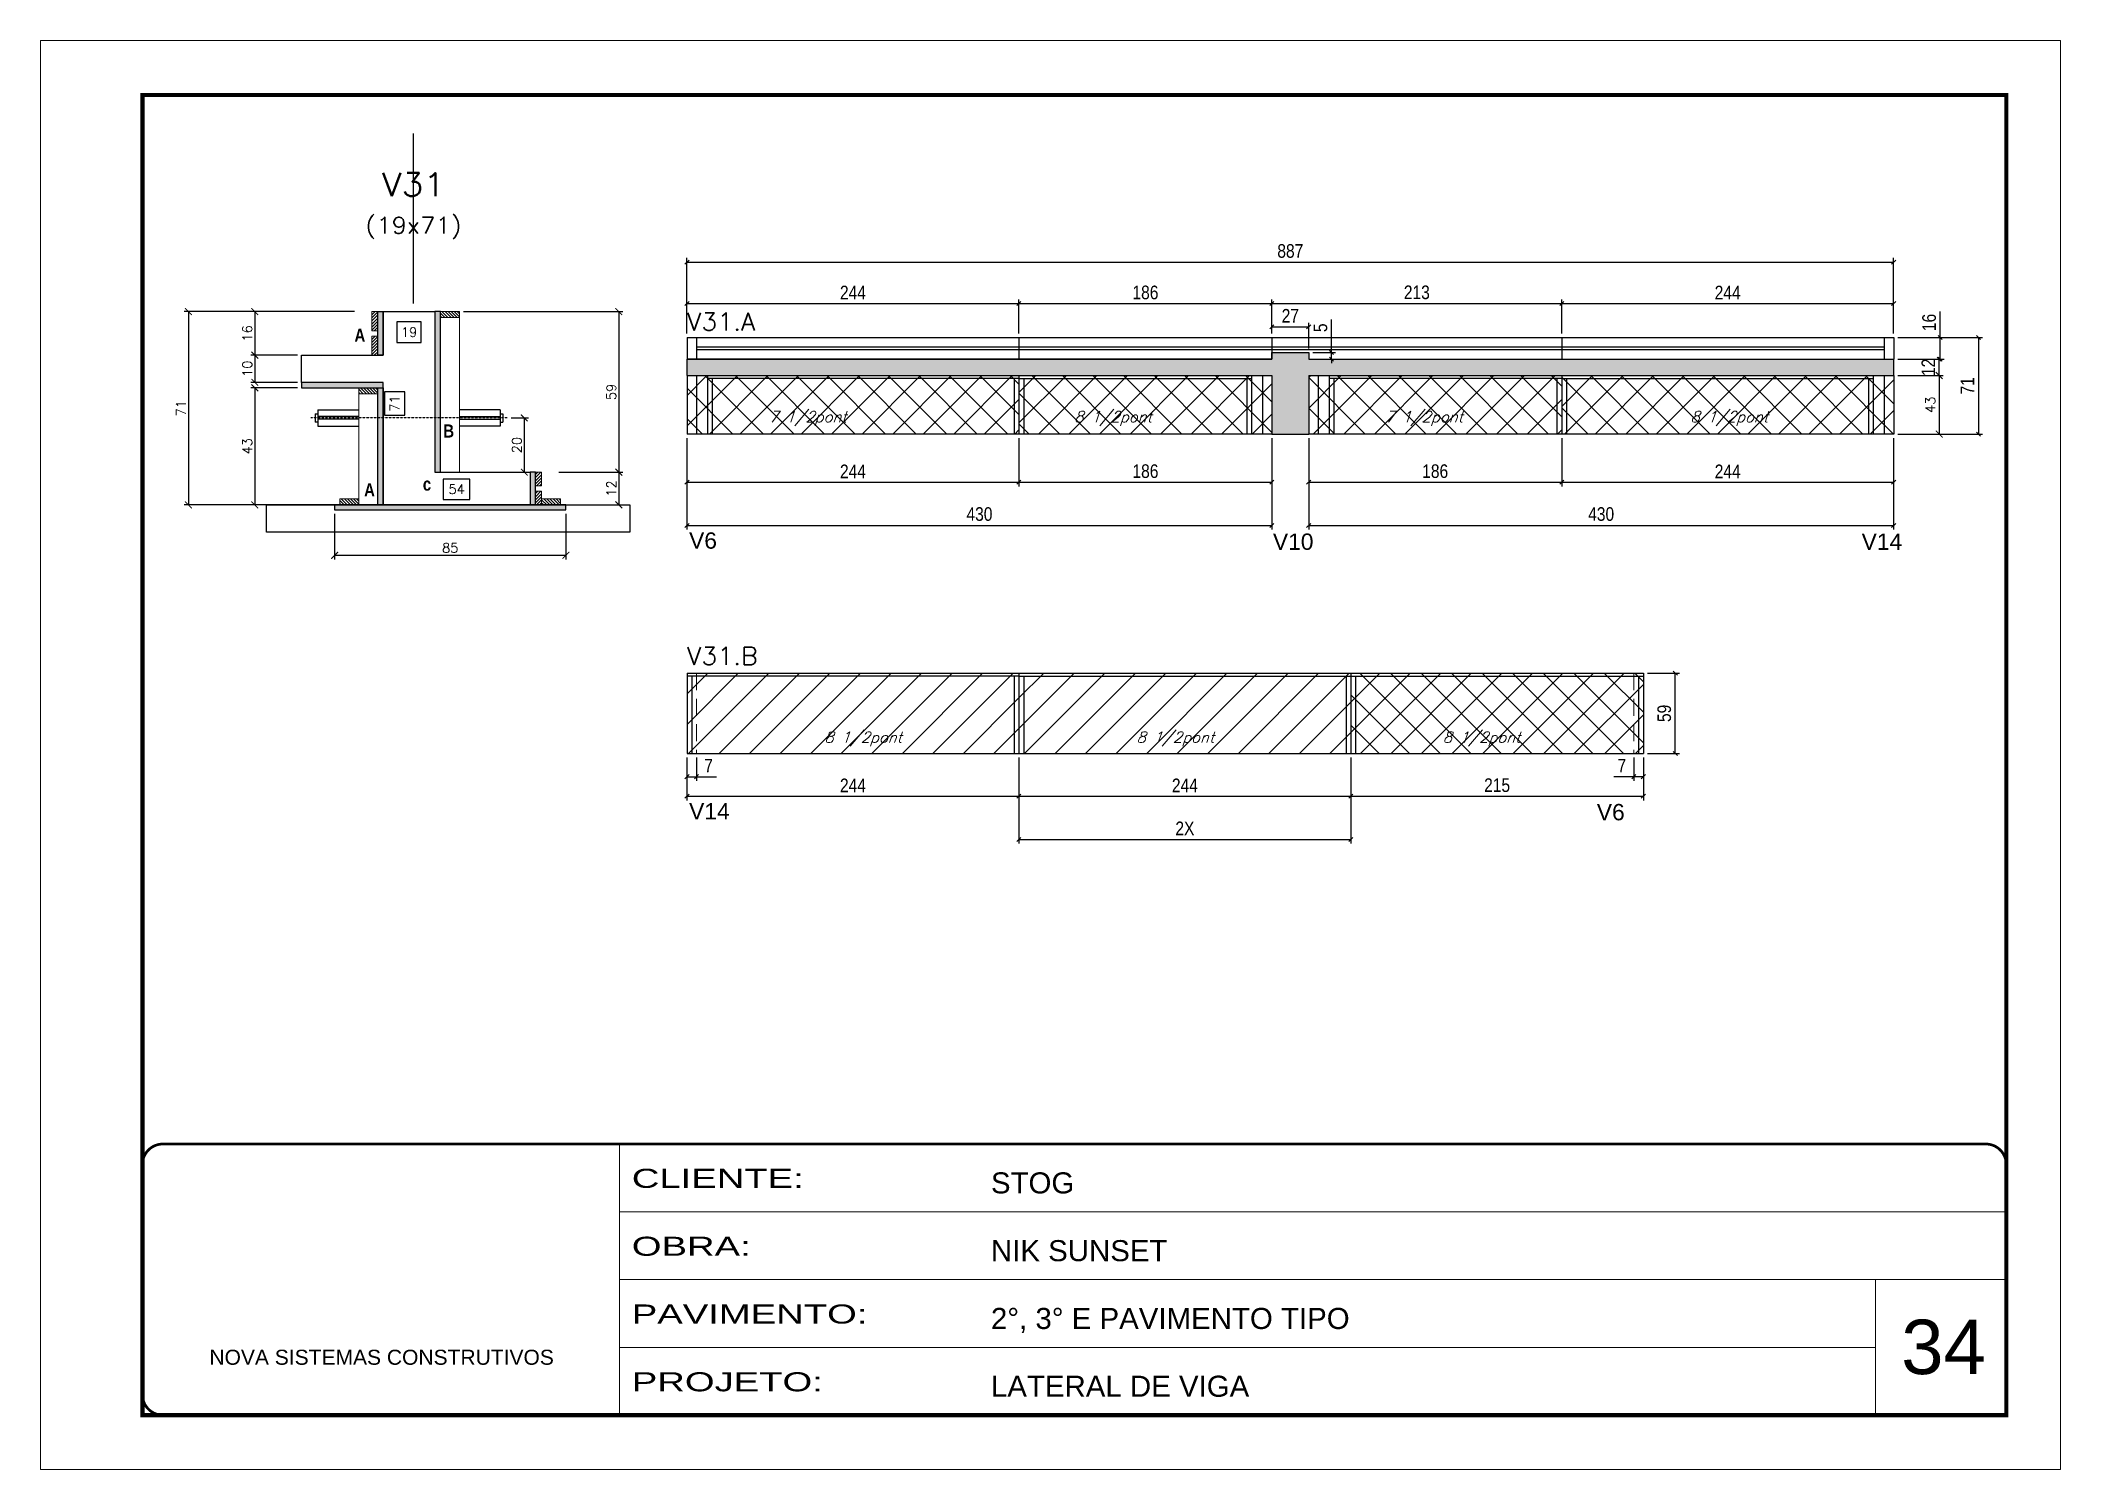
# Model space of a CAD drawing. Extents: x -10448 to -1189, y -11772 to 17235.
# Drawn here: x -8863 to -7378, y 6606 to 7656 of the extents above; entities that cross this region are included whole.
import ezdxf
from ezdxf.enums import TextEntityAlignment as Align

# ---------------------------------------------------------------- set-up
doc = ezdxf.new("R2010")
doc.units = 0
for name, pattern in [('CONTINUO', [0]), ('DASHED', [0.75, 0.5, -0.25]), ('HIDDEN', [0.375, 0.25, -0.125])]:
    doc.linetypes.add(name, pattern=pattern)
for name, color, linetype in [('5', 5, 'Continuous'), ('barrote', 251, 'Continuous'), ('COTA', 241, 'Continuous'), ('Cota Seção (2x)', 4, 'Continuous'), ('detalhes', 4, 'Continuous'), ('Painéis', 200, 'Continuous'), ('Reaproveitamento', 251, 'Continuous'), ('SARR_2.2x7', 40, 'Continuous'), ('SARR_3.5x7', 81, 'Continuous'), ('TENSOR', 3, 'Continuous'), ('texto', 7, 'Continuous'), ('Texto de Titulo', 7, 'Continuous'), ('Texto Qtd Sarr', 242, 'Continuous')]:
    doc.layers.add(name, color=color, linetype=linetype)
for name, color, linetype, lineweight in [('CARIMBO', 255, 'Continuous', 9), ('CONCRETO', 251, 'Continuous', 25), ('Folhas', 255, 'Continuous', 9), ('Hachura', 251, 'Continuous', 9), ('Madeira', 126, 'Continuous', 18), ('Sarr 2.2x7', 40, 'Continuous', 9), ('SARRAFO DE PRESSAO', 251, 'DASHED', 9), ('Texto Seção', 7, 'Continuous', 15)]:
    doc.layers.add(name, color=color, linetype=linetype, lineweight=lineweight)
doc.styles.add('ARIAL', font='arial.ttf')
doc.styles.add('COTA TECNICA', font='techl___.ttf', dxfattribs={"height": 10})
doc.styles.add('REGUA-120', font='ROMANS.shx', dxfattribs={"height": 15})
doc.styles.add('Romans', font='romans.shx')
doc.styles.get("Standard").update_dxf_attribs({"font": 'arial.ttf'})
doc.styles.add('TECNICA', font='techb___.ttf', dxfattribs={"height": 10})
doc.styles.add('Tecnologia', font='')
doc.styles.get('Tecnologia').set_extended_font_data('Forgotten Futurist')
doc.dimstyles.new('Cota Paínel', dxfattribs={"dimtxt": 7, "dimasz": 5, "dimexe": 3, "dimexo": 3, "dimgap": 3, "dimtad": 1, "dimdec": 1, "dimzin": 12, "dimdsep": 46, "dimtxsty": 'Romans', "dimblk": 'ARCHTICK', "dimcen": 0, "dimclrd": 4, "dimclre": 4, "dimclrt": 1, "dimadec": 1, "dimazin": 3, "dimtfac": 1, "dimtdec": 1, "dimtmove": 0, "dimatfit": 3, "dimldrblk": 'OBLIQUE', "dimfxl": 1, "dimtolj": 1, "dimtzin": 12, "dimarcsym": 0})
doc.dimstyles.new('Cota Seção (2x)', dxfattribs={"dimtxt": 7, "dimasz": 5, "dimexe": 3, "dimexo": 3, "dimgap": 2, "dimtad": 3, "dimdec": 1, "dimlfac": 0.5, "dimzin": 12, "dimdsep": 46, "dimtxsty": 'Romans', "dimblk": 'ARCHTICK', "dimcen": 0, "dimclrd": 4, "dimclre": 4, "dimclrt": 1, "dimadec": 1, "dimazin": 3, "dimtfac": 1, "dimtdec": 1, "dimtmove": 0, "dimatfit": 3, "dimldrblk": 'OBLIQUE', "dimfxl": 1, "dimtolj": 1, "dimtzin": 12, "dimarcsym": 0})
doc.dimstyles.new('Cota Seção interna', dxfattribs={"dimtxt": 7, "dimasz": 6, "dimexe": 0.18, "dimexo": 2, "dimgap": -4, "dimtad": 3, "dimdec": 1, "dimlfac": 0.5, "dimzin": 12, "dimdsep": 46, "dimtxsty": 'Romans', "dimblk": 'ARCHTICK', "dimcen": 0.09, "dimse1": 1, "dimse2": 1, "dimsd1": 1, "dimsd2": 1, "dimclrd": 180, "dimclre": 5, "dimclrt": 1, "dimadec": 0, "dimazin": 3, "dimtfac": 1, "dimtdec": 1, "dimtofl": 0, "dimtmove": 0, "dimatfit": 3, "dimldrblk": 'ARCHTICK', "dimfxl": 1, "dimtolj": 1, "dimtzin": 0, "dimarcsym": 0})
doc.dimstyles.new('PAINEL', dxfattribs={"dimtxt": 10, "dimasz": 3, "dimexe": 3, "dimexo": 3, "dimgap": 3, "dimtad": 1, "dimdec": 1, "dimzin": 12, "dimdsep": 46, "dimtxsty": 'COTA TECNICA', "dimblk1": 'OBLIQUE', "dimblk2": 'OBLIQUE', "dimsah": 1, "dimcen": 0.9, "dimclrd": 4, "dimclre": 4, "dimclrt": 240, "dimadec": 1, "dimazin": 3, "dimtfac": 1, "dimtdec": 1, "dimtmove": 0, "dimatfit": 3, "dimfxl": 1, "dimtolj": 1, "dimtzin": 12, "dimarcsym": 0})
pattern_1 = [(45, (-139469.283, -18320.478), (-11.2253202, 11.2253202), [])]
pattern_2 = [(45, (-139469.283, -18320.478), (-11.2253202, 11.2253202), []), (135, (-139469.283, -18320.478), (-11.2253202, -11.2253202), [])]

msp = doc.modelspace()

# ---------------------------------------------------------------- texts
at = {"layer": '5', "linetype": 'Continuous'}
for s, p in [('V6', (-8386.45, 7282.19)), ('V10', (-7957.29, 7281.36)), ('V14', (-7524.54, 7281.36)), ('V14', (-8386.45, 7083.26)), ('V6', (-7719.19, 7082.65))]:
    msp.add_text(s, height=12, rotation=0.00004, dxfattribs=at).set_placement(p)
at = {"layer": 'CARIMBO', "style": 'ARIAL'}
msp.add_text('34', height=40, dxfattribs=at).set_placement((-7495.42, 6675.77))
at = {"layer": 'detalhes', "style": 'TECNICA'}
for s, p in [('A', (-8632.41, 7434.29)), ('B', (-8567.11, 7363.87)), ('A', (-8625.34, 7320.58)), ('c', (-8582.16, 7324.85))]:
    msp.add_text(s, height=9.6, dxfattribs=at).set_placement(p)
at = {"layer": 'texto', "color": 2, "char_height": 8, "attachment_point": 5, "style": 'Romans'}
for s, insert in [('{\\Q19;\\C256;7 1/2pont}', (-8299.14, 7377.8)), ('{\\Q19;\\C256;8 1/2pont}', (-8074.82, 7377.8)), ('{\\Q19;\\C256;7 1/2pont}', (-7846.14, 7377.8)), ('{\\Q19;\\C256;8 1/2pont}', (-7621.82, 7377.8)), ('{\\Q19;\\C256;8 1/2pont}', (-8258.48, 7142.38)), ('{\\Q19;\\C256;8 1/2pont}', (-8029.01, 7142.38)), ('{\\Q19;\\C256;8 1/2pont}', (-7803.91, 7142.38))]:
    msp.add_mtext(s, dxfattribs=dict(at, insert=insert))
at = {"layer": 'Texto Seção', "style": 'REGUA-120', "width": 1.05}
for s, p in [('V31.A', (-8387.98, 7442.51)), ('V31.B', (-8387.98, 7196.9))]:
    msp.add_text(s, height=13, dxfattribs=at).set_placement(p)

# ---------------------------------------------------------------- blocks, each defined once
blk = doc.blocks.new('9999999999')
at = {"color": 30, "linetype": 'CONTINUO'}
for p, q in [((98564.6, 34230.2), (98564.6, 34429.4)), ((98564.6, 34379.6), (99584, 34379.6)), ((98564.6, 34329.8), (99488, 34329.8)), ((99584, 34329.8), (99488, 34329.8)), ((99488, 34329.8), (99488, 34230.2)), ((98564.6, 34280), (99488, 34280))]:
    blk.add_line(p, q, dxfattribs=at)
at = {"color": 30, "linetype": 'CONTINUO', "const_width": 2}
blk.add_lwpolyline([(99584, 34230.2), (99584, 34414.4, 0.414214), (99569, 34429.4), (98229, 34429.4, 0.414214), (98214, 34414.4), (98214, 34245.2, 0.414214), (98229, 34230.2), (99584, 34230.2)], format="xyb", dxfattribs=at)
at = {"layer": 'Folhas'}
blk.add_lwpolyline([(98139, 34190.2), (99624, 34190.2), (99624, 35240.2), (98139, 35240.2)], close=True, dxfattribs=at)
at = {"layer": 'Folhas', "color": 30, "const_width": 3}
blk.add_lwpolyline([(98214, 34230.2), (99584, 34230.2), (99584, 35200.2), (98214, 35200.2)], close=True, dxfattribs=at)
at = {"color": 7, "linetype": 'Continuous', "ltscale": 5, "style": 'ARIAL'}
for s, height, p in [('STOG', 15.48, (98837.7, 34393.1)), ('NIK SUNSET', 15.48, (98837.7, 34343.3)), ('2°, 3° E PAVIMENTO TIPO', 15.483, (98837.7, 34293.5)), ('NOVA SISTEMAS CONSTRUTIVOS', 11.059, (98263.2, 34267.2)), ('LATERAL DE VIGA', 15.483, (98837.7, 34243.7))]:
    blk.add_text(s, height=height, dxfattribs=at).set_placement(p)
at = {"layer": 'Folhas', "color": 7, "style": 'Tecnologia', "width": 1.5}
for s, p in [('CLIENTE:', (98573.7, 34397.2)), ('OBRA:', (98573.7, 34347.3)), ('PAVIMENTO:', (98573.7, 34297.5)), ('PROJETO:', (98573.7, 34247.7))]:
    blk.add_text(s, height=14, dxfattribs=at).set_placement(p)
blk = doc.blocks.new('titulo1')
at = {"layer": 'Defpoints', "color": 252, "linetype": 'HIDDEN', "ltscale": 2}
blk.add_line((0, 0), (0, 125), dxfattribs=at)
at = {"layer": 'Defpoints', "style": 'Romans', "oblique": 15}
blk.add_attdef('FOLHA', text='', height=10, dxfattribs=at).set_placement((0, 15.6), align=Align.MIDDLE_CENTER)
at = {"layer": 'Texto Qtd Sarr', "color": 3, "style": 'Romans', "oblique": 15}
for tag, height, p in [('TITULO', 17, (0, 71.4)), ('SEÇÃO', 12, (0, 41.5))]:
    blk.add_attdef(tag, text='', height=height, dxfattribs=at).set_placement(p, align=Align.MIDDLE_CENTER)
blk = doc.blocks.new('_Oblique')
at = {"color": 0, "linetype": 'ByBlock', "lineweight": -2}
blk.add_line((-0.5, -0.5), (0.5, 0.5), dxfattribs=at)
blk = doc.blocks.new('*D1610')
at = {"layer": 'COTA', "color": 4, "linetype": 'ByBlock', "lineweight": -2, "transparency": 16777216}
for p, q in [((-8388, 7128.7), (-8388, 7097.3)), ((-8144, 7128.7), (-8144, 7097.3)), ((-8388, 7100.3), (-8144, 7100.3))]:
    blk.add_line(p, q, dxfattribs=at)
at = {"layer": 'Defpoints', "color": 0, "linetype": 'ByBlock', "transparency": 16777216}
for p in [(-8388, 7131.7), (-8144, 7131.7), (-8144, 7100.3)]:
    blk.add_point(p, dxfattribs=at)
at = {"layer": 'COTA', "color": 4, "linetype": 'ByBlock', "lineweight": -2, "transparency": 16777216, "xscale": 3, "yscale": 3, "zscale": 3, "rotation": 180}
blk.add_blockref('_Oblique', (-8388, 7100.3), dxfattribs=at)
at = {"layer": 'COTA', "color": 4, "linetype": 'ByBlock', "lineweight": -2, "transparency": 16777216, "xscale": 3, "yscale": 3, "zscale": 3}
blk.add_blockref('_Oblique', (-8144, 7100.3), dxfattribs=at)
at = {"layer": 'COTA', "color": 240, "linetype": 'ByBlock', "transparency": 16777216, "insert": (-8266, 7108.3), "char_height": 10, "attachment_point": 5, "style": 'COTA TECNICA'}
blk.add_mtext('\\A1;244', dxfattribs=at)
blk = doc.blocks.new('*D1611')
at = {"layer": 'COTA', "color": 4, "linetype": 'ByBlock', "lineweight": -2, "transparency": 16777216}
for p, q in [((-8144, 7128.7), (-8144, 7097.3)), ((-7900, 7128.7), (-7900, 7097.3)), ((-8144, 7100.3), (-7900, 7100.3))]:
    blk.add_line(p, q, dxfattribs=at)
at = {"layer": 'Defpoints', "color": 0, "linetype": 'ByBlock', "transparency": 16777216}
for p in [(-8144, 7131.7), (-7900, 7131.7), (-7900, 7100.3)]:
    blk.add_point(p, dxfattribs=at)
at = {"layer": 'COTA', "color": 4, "linetype": 'ByBlock', "lineweight": -2, "transparency": 16777216, "xscale": 3, "yscale": 3, "zscale": 3, "rotation": 180}
blk.add_blockref('_Oblique', (-8144, 7100.3), dxfattribs=at)
at = {"layer": 'COTA', "color": 4, "linetype": 'ByBlock', "lineweight": -2, "transparency": 16777216, "xscale": 3, "yscale": 3, "zscale": 3}
blk.add_blockref('_Oblique', (-7900, 7100.3), dxfattribs=at)
at = {"layer": 'COTA', "color": 240, "linetype": 'ByBlock', "transparency": 16777216, "insert": (-8022, 7108.3), "char_height": 10, "attachment_point": 5, "style": 'COTA TECNICA'}
blk.add_mtext('\\A1;244', dxfattribs=at)
blk = doc.blocks.new('*D1612')
at = {"layer": 'COTA', "color": 4, "linetype": 'ByBlock', "lineweight": -2, "transparency": 16777216}
for p, q in [((-7900, 7128.7), (-7900, 7097.3)), ((-7685, 7128.7), (-7685, 7097.3)), ((-7900, 7100.3), (-7685, 7100.3))]:
    blk.add_line(p, q, dxfattribs=at)
at = {"layer": 'Defpoints', "color": 0, "linetype": 'ByBlock', "transparency": 16777216}
for p in [(-7900, 7131.7), (-7685, 7131.7), (-7685, 7100.3)]:
    blk.add_point(p, dxfattribs=at)
at = {"layer": 'COTA', "color": 4, "linetype": 'ByBlock', "lineweight": -2, "transparency": 16777216, "xscale": 3, "yscale": 3, "zscale": 3, "rotation": 180}
blk.add_blockref('_Oblique', (-7900, 7100.3), dxfattribs=at)
at = {"layer": 'COTA', "color": 4, "linetype": 'ByBlock', "lineweight": -2, "transparency": 16777216, "xscale": 3, "yscale": 3, "zscale": 3}
blk.add_blockref('_Oblique', (-7685, 7100.3), dxfattribs=at)
at = {"layer": 'COTA', "color": 240, "linetype": 'ByBlock', "transparency": 16777216, "insert": (-7792.5, 7108.4), "char_height": 10, "attachment_point": 5, "style": 'COTA TECNICA'}
blk.add_mtext('\\A1;215', dxfattribs=at)
blk = doc.blocks.new('*D1613')
at = {"layer": 'COTA', "color": 4, "linetype": 'ByBlock', "lineweight": -2, "transparency": 16777216}
for p, q in [((-7692, 7128.7), (-7692, 7111.7)), ((-7685, 7128.7), (-7685, 7111.7)), ((-7692, 7114.7), (-7706.7, 7114.7)), ((-7685, 7114.7), (-7692, 7114.7))]:
    blk.add_line(p, q, dxfattribs=at)
at = {"layer": 'Defpoints', "color": 0, "linetype": 'ByBlock', "transparency": 16777216}
for p in [(-7692, 7131.7), (-7685, 7131.7), (-7692, 7114.7)]:
    blk.add_point(p, dxfattribs=at)
at = {"layer": 'COTA', "color": 4, "linetype": 'ByBlock', "lineweight": -2, "transparency": 16777216, "xscale": 3, "yscale": 3, "zscale": 3, "rotation": 180}
blk.add_blockref('_Oblique', (-7692, 7114.7), dxfattribs=at)
at = {"layer": 'COTA', "color": 4, "linetype": 'ByBlock', "lineweight": -2, "transparency": 16777216, "xscale": 3, "yscale": 3, "zscale": 3}
blk.add_blockref('_Oblique', (-7685, 7114.7), dxfattribs=at)
at = {"layer": 'COTA', "color": 240, "linetype": 'ByBlock', "transparency": 16777216, "insert": (-7700.8, 7122.8), "char_height": 10, "attachment_point": 5, "style": 'COTA TECNICA'}
blk.add_mtext('\\A1;7', dxfattribs=at)
blk = doc.blocks.new('*D1614')
at = {"layer": 'COTA', "color": 4, "linetype": 'ByBlock', "lineweight": -2, "transparency": 16777216}
for p, q in [((-8388, 7128.7), (-8388, 7111.7)), ((-8381, 7128.7), (-8381, 7111.7)), ((-8388, 7114.7), (-8381, 7114.7)), ((-8381, 7114.7), (-8366.2, 7114.7))]:
    blk.add_line(p, q, dxfattribs=at)
at = {"layer": 'Defpoints', "color": 0, "linetype": 'ByBlock', "transparency": 16777216}
for p in [(-8388, 7131.7), (-8381, 7131.7), (-8381, 7114.7)]:
    blk.add_point(p, dxfattribs=at)
at = {"layer": 'COTA', "color": 4, "linetype": 'ByBlock', "lineweight": -2, "transparency": 16777216, "xscale": 3, "yscale": 3, "zscale": 3, "rotation": 180}
blk.add_blockref('_Oblique', (-8388, 7114.7), dxfattribs=at)
at = {"layer": 'COTA', "color": 4, "linetype": 'ByBlock', "lineweight": -2, "transparency": 16777216, "xscale": 3, "yscale": 3, "zscale": 3}
blk.add_blockref('_Oblique', (-8381, 7114.7), dxfattribs=at)
at = {"layer": 'COTA', "color": 240, "linetype": 'ByBlock', "transparency": 16777216, "insert": (-8372.1, 7122.8), "char_height": 10, "attachment_point": 5, "style": 'COTA TECNICA'}
blk.add_mtext('\\A1;7', dxfattribs=at)
blk = doc.blocks.new('*D1615')
at = {"layer": 'COTA', "color": 4, "linetype": 'ByBlock', "lineweight": -2, "transparency": 16777216}
for p, q in [((-7682, 7190.7), (-7658.5, 7190.7)), ((-7661.5, 7131.7), (-7661.5, 7190.7)), ((-7682, 7131.7), (-7658.5, 7131.7))]:
    blk.add_line(p, q, dxfattribs=at)
at = {"layer": 'Defpoints', "color": 0, "linetype": 'ByBlock', "transparency": 16777216}
for p in [(-7685, 7190.7), (-7661.5, 7190.7), (-7685, 7131.7)]:
    blk.add_point(p, dxfattribs=at)
at = {"layer": 'COTA', "color": 4, "linetype": 'ByBlock', "lineweight": -2, "transparency": 16777216, "xscale": 3, "yscale": 3, "zscale": 3}
for p, rotation in [((-7661.5, 7190.7), 90), ((-7661.5, 7131.7), 270)]:
    blk.add_blockref('_Oblique', p, dxfattribs=dict(at, rotation=rotation))
at = {"layer": 'COTA', "color": 240, "linetype": 'ByBlock', "transparency": 16777216, "insert": (-7669.6, 7161.2), "char_height": 10, "attachment_point": 5, "rotation": 90, "style": 'COTA TECNICA'}
blk.add_mtext('\\A1;59', dxfattribs=at)
blk = doc.blocks.new('*D1616')
at = {"layer": 'COTA', "color": 4, "linetype": 'ByBlock', "lineweight": -2, "transparency": 16777216}
for p, q in [((-8144, 7128.7), (-8144, 7065.6)), ((-7900, 7128.7), (-7900, 7065.6)), ((-8144, 7068.6), (-7900, 7068.6))]:
    blk.add_line(p, q, dxfattribs=at)
at = {"layer": 'Defpoints', "color": 0, "linetype": 'ByBlock', "transparency": 16777216}
for p in [(-8144, 7131.7), (-7900, 7131.7), (-7900, 7068.6)]:
    blk.add_point(p, dxfattribs=at)
at = {"layer": 'COTA', "color": 4, "linetype": 'ByBlock', "lineweight": -2, "transparency": 16777216, "xscale": 3, "yscale": 3, "zscale": 3, "rotation": 180}
blk.add_blockref('_Oblique', (-8144, 7068.6), dxfattribs=at)
at = {"layer": 'COTA', "color": 4, "linetype": 'ByBlock', "lineweight": -2, "transparency": 16777216, "xscale": 3, "yscale": 3, "zscale": 3}
blk.add_blockref('_Oblique', (-7900, 7068.6), dxfattribs=at)
at = {"layer": 'COTA', "color": 240, "linetype": 'ByBlock', "transparency": 16777216, "insert": (-8022, 7076.7), "char_height": 10, "attachment_point": 5, "style": 'COTA TECNICA'}
blk.add_mtext('\\A1;2X', dxfattribs=at)
blk = doc.blocks.new('*D1617')
at = {"layer": 'COTA', "color": 4, "linetype": 'ByBlock', "lineweight": -2, "transparency": 16777216}
for p, q in [((-8388, 7363.4), (-8388, 7328)), ((-8144, 7363.4), (-8144, 7328)), ((-8388, 7331), (-8144, 7331))]:
    blk.add_line(p, q, dxfattribs=at)
at = {"layer": 'Defpoints', "color": 0, "linetype": 'ByBlock', "transparency": 16777216}
for p in [(-8388, 7366.4), (-8144, 7366.4), (-8144, 7331)]:
    blk.add_point(p, dxfattribs=at)
at = {"layer": 'COTA', "color": 4, "linetype": 'ByBlock', "lineweight": -2, "transparency": 16777216, "xscale": 3, "yscale": 3, "zscale": 3, "rotation": 180}
blk.add_blockref('_Oblique', (-8388, 7331), dxfattribs=at)
at = {"layer": 'COTA', "color": 4, "linetype": 'ByBlock', "lineweight": -2, "transparency": 16777216, "xscale": 3, "yscale": 3, "zscale": 3}
blk.add_blockref('_Oblique', (-8144, 7331), dxfattribs=at)
at = {"layer": 'COTA', "color": 240, "linetype": 'ByBlock', "transparency": 16777216, "insert": (-8266, 7339), "char_height": 10, "attachment_point": 5, "style": 'COTA TECNICA'}
blk.add_mtext('\\A1;244', dxfattribs=at)
blk = doc.blocks.new('*D1618')
at = {"layer": 'COTA', "color": 4, "linetype": 'ByBlock', "lineweight": -2, "transparency": 16777216}
for p, q in [((-8144, 7363.4), (-8144, 7328)), ((-7958, 7363.4), (-7958, 7328)), ((-8144, 7331), (-7958, 7331))]:
    blk.add_line(p, q, dxfattribs=at)
at = {"layer": 'Defpoints', "color": 0, "linetype": 'ByBlock', "transparency": 16777216}
for p in [(-8144, 7366.4), (-7958, 7366.4), (-7958, 7331)]:
    blk.add_point(p, dxfattribs=at)
at = {"layer": 'COTA', "color": 4, "linetype": 'ByBlock', "lineweight": -2, "transparency": 16777216, "xscale": 3, "yscale": 3, "zscale": 3, "rotation": 180}
blk.add_blockref('_Oblique', (-8144, 7331), dxfattribs=at)
at = {"layer": 'COTA', "color": 4, "linetype": 'ByBlock', "lineweight": -2, "transparency": 16777216, "xscale": 3, "yscale": 3, "zscale": 3}
blk.add_blockref('_Oblique', (-7958, 7331), dxfattribs=at)
at = {"layer": 'COTA', "color": 240, "linetype": 'ByBlock', "transparency": 16777216, "insert": (-8051, 7339.1), "char_height": 10, "attachment_point": 5, "style": 'COTA TECNICA'}
blk.add_mtext('\\A1;186', dxfattribs=at)
blk = doc.blocks.new('*D536')
at = {"layer": 'COTA', "color": 4, "linetype": 'ByBlock', "lineweight": -2, "transparency": 16777216}
for p, q in [((-8388, 7363.4), (-8388, 7296.3)), ((-7958, 7363.4), (-7958, 7296.3)), ((-8388, 7299.3), (-7958, 7299.3))]:
    blk.add_line(p, q, dxfattribs=at)
at = {"layer": 'Defpoints', "color": 0, "linetype": 'ByBlock', "transparency": 16777216}
for p in [(-8388, 7366.4), (-7958, 7366.4), (-7958, 7299.3)]:
    blk.add_point(p, dxfattribs=at)
at = {"layer": 'COTA', "color": 4, "linetype": 'ByBlock', "lineweight": -2, "transparency": 16777216, "xscale": 3, "yscale": 3, "zscale": 3, "rotation": 180}
blk.add_blockref('_Oblique', (-8388, 7299.3), dxfattribs=at)
at = {"layer": 'COTA', "color": 4, "linetype": 'ByBlock', "lineweight": -2, "transparency": 16777216, "xscale": 3, "yscale": 3, "zscale": 3}
blk.add_blockref('_Oblique', (-7958, 7299.3), dxfattribs=at)
at = {"layer": 'COTA', "color": 240, "linetype": 'ByBlock', "transparency": 16777216, "insert": (-8173, 7307.6), "char_height": 10, "attachment_point": 5, "style": 'COTA TECNICA'}
blk.add_mtext('\\A1;430', dxfattribs=at)
blk = doc.blocks.new('*D1619')
at = {"layer": 'COTA', "color": 4, "linetype": 'ByBlock', "lineweight": -2, "transparency": 16777216}
for p, q in [((-7931, 7363.4), (-7931, 7328)), ((-7745, 7363.4), (-7745, 7328)), ((-7931, 7331), (-7745, 7331))]:
    blk.add_line(p, q, dxfattribs=at)
at = {"layer": 'Defpoints', "color": 0, "linetype": 'ByBlock', "transparency": 16777216}
for p in [(-7931, 7366.4), (-7745, 7366.4), (-7745, 7331)]:
    blk.add_point(p, dxfattribs=at)
at = {"layer": 'COTA', "color": 4, "linetype": 'ByBlock', "lineweight": -2, "transparency": 16777216, "xscale": 3, "yscale": 3, "zscale": 3, "rotation": 180}
blk.add_blockref('_Oblique', (-7931, 7331), dxfattribs=at)
at = {"layer": 'COTA', "color": 4, "linetype": 'ByBlock', "lineweight": -2, "transparency": 16777216, "xscale": 3, "yscale": 3, "zscale": 3}
blk.add_blockref('_Oblique', (-7745, 7331), dxfattribs=at)
at = {"layer": 'COTA', "color": 240, "linetype": 'ByBlock', "transparency": 16777216, "insert": (-7838, 7339.1), "char_height": 10, "attachment_point": 5, "style": 'COTA TECNICA'}
blk.add_mtext('\\A1;186', dxfattribs=at)
blk = doc.blocks.new('*D1620')
at = {"layer": 'COTA', "color": 4, "linetype": 'ByBlock', "lineweight": -2, "transparency": 16777216}
for p, q in [((-7745, 7363.4), (-7745, 7328)), ((-7501, 7363.4), (-7501, 7328)), ((-7745, 7331), (-7501, 7331))]:
    blk.add_line(p, q, dxfattribs=at)
at = {"layer": 'Defpoints', "color": 0, "linetype": 'ByBlock', "transparency": 16777216}
for p in [(-7745, 7366.4), (-7501, 7366.4), (-7501, 7331)]:
    blk.add_point(p, dxfattribs=at)
at = {"layer": 'COTA', "color": 4, "linetype": 'ByBlock', "lineweight": -2, "transparency": 16777216, "xscale": 3, "yscale": 3, "zscale": 3, "rotation": 180}
blk.add_blockref('_Oblique', (-7745, 7331), dxfattribs=at)
at = {"layer": 'COTA', "color": 4, "linetype": 'ByBlock', "lineweight": -2, "transparency": 16777216, "xscale": 3, "yscale": 3, "zscale": 3}
blk.add_blockref('_Oblique', (-7501, 7331), dxfattribs=at)
at = {"layer": 'COTA', "color": 240, "linetype": 'ByBlock', "transparency": 16777216, "insert": (-7623, 7339), "char_height": 10, "attachment_point": 5, "style": 'COTA TECNICA'}
blk.add_mtext('\\A1;244', dxfattribs=at)
blk = doc.blocks.new('*D537')
at = {"layer": 'COTA', "color": 4, "linetype": 'ByBlock', "lineweight": -2, "transparency": 16777216}
for p, q in [((-7931, 7363.4), (-7931, 7296.3)), ((-7501, 7363.4), (-7501, 7296.3)), ((-7931, 7299.3), (-7501, 7299.3))]:
    blk.add_line(p, q, dxfattribs=at)
at = {"layer": 'Defpoints', "color": 0, "linetype": 'ByBlock', "transparency": 16777216}
for p in [(-7931, 7366.4), (-7501, 7366.4), (-7501, 7299.3)]:
    blk.add_point(p, dxfattribs=at)
at = {"layer": 'COTA', "color": 4, "linetype": 'ByBlock', "lineweight": -2, "transparency": 16777216, "xscale": 3, "yscale": 3, "zscale": 3, "rotation": 180}
blk.add_blockref('_Oblique', (-7931, 7299.3), dxfattribs=at)
at = {"layer": 'COTA', "color": 4, "linetype": 'ByBlock', "lineweight": -2, "transparency": 16777216, "xscale": 3, "yscale": 3, "zscale": 3}
blk.add_blockref('_Oblique', (-7501, 7299.3), dxfattribs=at)
at = {"layer": 'COTA', "color": 240, "linetype": 'ByBlock', "transparency": 16777216, "insert": (-7716, 7307.6), "char_height": 10, "attachment_point": 5, "style": 'COTA TECNICA'}
blk.add_mtext('\\A1;430', dxfattribs=at)
blk = doc.blocks.new('*D1621')
at = {"layer": 'COTA', "color": 4, "linetype": 'ByBlock', "lineweight": -2, "transparency": 16777216}
for p, q in [((-7958, 7440.4), (-7958, 7465.3)), ((-7958, 7462.3), (-7745, 7462.3)), ((-7745, 7440.4), (-7745, 7465.3))]:
    blk.add_line(p, q, dxfattribs=at)
at = {"layer": 'Defpoints', "color": 0, "linetype": 'ByBlock', "transparency": 16777216}
for p in [(-7745, 7462.3), (-7958, 7437.4), (-7745, 7437.4)]:
    blk.add_point(p, dxfattribs=at)
at = {"layer": 'COTA', "color": 4, "linetype": 'ByBlock', "lineweight": -2, "transparency": 16777216, "xscale": 3, "yscale": 3, "zscale": 3, "rotation": 180}
blk.add_blockref('_Oblique', (-7958, 7462.3), dxfattribs=at)
at = {"layer": 'COTA', "color": 4, "linetype": 'ByBlock', "lineweight": -2, "transparency": 16777216, "xscale": 3, "yscale": 3, "zscale": 3}
blk.add_blockref('_Oblique', (-7745, 7462.3), dxfattribs=at)
at = {"layer": 'COTA', "color": 240, "linetype": 'ByBlock', "transparency": 16777216, "insert": (-7851.5, 7470.5), "char_height": 10, "attachment_point": 5, "style": 'COTA TECNICA'}
blk.add_mtext('\\A1;213', dxfattribs=at)
blk = doc.blocks.new('*D1622')
at = {"layer": 'COTA', "color": 4, "linetype": 'ByBlock', "lineweight": -2, "transparency": 16777216}
for p, q in [((-7745, 7440.4), (-7745, 7465.3)), ((-7745, 7462.3), (-7501, 7462.3)), ((-7501, 7440.4), (-7501, 7465.3))]:
    blk.add_line(p, q, dxfattribs=at)
at = {"layer": 'Defpoints', "color": 0, "linetype": 'ByBlock', "transparency": 16777216}
for p in [(-7501, 7462.3), (-7745, 7437.4), (-7501, 7437.4)]:
    blk.add_point(p, dxfattribs=at)
at = {"layer": 'COTA', "color": 4, "linetype": 'ByBlock', "lineweight": -2, "transparency": 16777216, "xscale": 3, "yscale": 3, "zscale": 3, "rotation": 180}
blk.add_blockref('_Oblique', (-7745, 7462.3), dxfattribs=at)
at = {"layer": 'COTA', "color": 4, "linetype": 'ByBlock', "lineweight": -2, "transparency": 16777216, "xscale": 3, "yscale": 3, "zscale": 3}
blk.add_blockref('_Oblique', (-7501, 7462.3), dxfattribs=at)
at = {"layer": 'COTA', "color": 240, "linetype": 'ByBlock', "transparency": 16777216, "insert": (-7623, 7470.4), "char_height": 10, "attachment_point": 5, "style": 'COTA TECNICA'}
blk.add_mtext('\\A1;244', dxfattribs=at)
blk = doc.blocks.new('*D1623')
at = {"layer": 'COTA', "color": 4, "linetype": 'ByBlock', "lineweight": -2, "transparency": 16777216}
for p, q in [((-8388, 7440.4), (-8388, 7465.3)), ((-8388, 7462.3), (-8144, 7462.3)), ((-8144, 7440.4), (-8144, 7465.3))]:
    blk.add_line(p, q, dxfattribs=at)
at = {"layer": 'Defpoints', "color": 0, "linetype": 'ByBlock', "transparency": 16777216}
for p in [(-8144, 7462.3), (-8388, 7437.4), (-8144, 7437.4)]:
    blk.add_point(p, dxfattribs=at)
at = {"layer": 'COTA', "color": 4, "linetype": 'ByBlock', "lineweight": -2, "transparency": 16777216, "xscale": 3, "yscale": 3, "zscale": 3, "rotation": 180}
blk.add_blockref('_Oblique', (-8388, 7462.3), dxfattribs=at)
at = {"layer": 'COTA', "color": 4, "linetype": 'ByBlock', "lineweight": -2, "transparency": 16777216, "xscale": 3, "yscale": 3, "zscale": 3}
blk.add_blockref('_Oblique', (-8144, 7462.3), dxfattribs=at)
at = {"layer": 'COTA', "color": 240, "linetype": 'ByBlock', "transparency": 16777216, "insert": (-8266, 7470.4), "char_height": 10, "attachment_point": 5, "style": 'COTA TECNICA'}
blk.add_mtext('\\A1;244', dxfattribs=at)
blk = doc.blocks.new('*D538')
at = {"layer": 'COTA', "color": 4, "linetype": 'ByBlock', "lineweight": -2, "transparency": 16777216}
for p, q in [((-8144, 7440.4), (-8144, 7465.3)), ((-8144, 7462.3), (-7958, 7462.3)), ((-7958, 7440.4), (-7958, 7465.3))]:
    blk.add_line(p, q, dxfattribs=at)
at = {"layer": 'Defpoints', "color": 0, "linetype": 'ByBlock', "transparency": 16777216}
for p in [(-7958, 7462.3), (-8144, 7437.4), (-7958, 7437.4)]:
    blk.add_point(p, dxfattribs=at)
at = {"layer": 'COTA', "color": 4, "linetype": 'ByBlock', "lineweight": -2, "transparency": 16777216, "xscale": 3, "yscale": 3, "zscale": 3, "rotation": 180}
blk.add_blockref('_Oblique', (-8144, 7462.3), dxfattribs=at)
at = {"layer": 'COTA', "color": 4, "linetype": 'ByBlock', "lineweight": -2, "transparency": 16777216, "xscale": 3, "yscale": 3, "zscale": 3}
blk.add_blockref('_Oblique', (-7958, 7462.3), dxfattribs=at)
at = {"layer": 'COTA', "color": 240, "linetype": 'ByBlock', "transparency": 16777216, "insert": (-8051, 7470.4), "char_height": 10, "attachment_point": 5, "style": 'COTA TECNICA'}
blk.add_mtext('\\A1;186', dxfattribs=at)
blk = doc.blocks.new('_ArchTick')
at = {"color": 0, "linetype": 'ByBlock', "const_width": 0.15}
blk.add_lwpolyline([(-0.5, -0.5), (0.5, 0.5)], dxfattribs=at)
blk = doc.blocks.new('*D539')
at = {"layer": 'COTA', "color": 4, "lineweight": -2, "transparency": 16777216}
for p, q in [((-7498, 7409.4), (-7464.5, 7409.4)), ((-7467.5, 7409.4), (-7467.5, 7366.4)), ((-7498, 7366.4), (-7464.5, 7366.4))]:
    blk.add_line(p, q, dxfattribs=at)
at = {"layer": 'Defpoints', "color": 0, "transparency": 16777216}
for p in [(-7501, 7409.4), (-7501, 7366.4), (-7467.5, 7366.4)]:
    blk.add_point(p, dxfattribs=at)
at = {"layer": 'COTA', "color": 4, "lineweight": -2, "transparency": 16777216, "xscale": 5, "yscale": 5, "zscale": 5}
for p, rotation in [((-7467.5, 7409.4), 90), ((-7467.5, 7366.4), 270)]:
    blk.add_blockref('_ArchTick', p, dxfattribs=dict(at, rotation=rotation))
at = {"layer": 'COTA', "color": 1, "transparency": 16777216, "insert": (-7474, 7387.9), "char_height": 7, "attachment_point": 5, "rotation": 90, "style": 'Romans'}
blk.add_mtext('\\A1;43', dxfattribs=at)
blk = doc.blocks.new('*D540')
at = {"layer": 'COTA', "color": 4, "linetype": 'ByBlock', "lineweight": -2, "transparency": 16777216}
for p, q in [((-7498, 7421.4), (-7464.5, 7421.4)), ((-7467.5, 7409.4), (-7467.5, 7421.4)), ((-7498, 7409.4), (-7464.5, 7409.4))]:
    blk.add_line(p, q, dxfattribs=at)
at = {"layer": 'Defpoints', "color": 0, "linetype": 'ByBlock', "transparency": 16777216}
for p in [(-7501, 7421.4), (-7467.5, 7421.4), (-7501, 7409.4)]:
    blk.add_point(p, dxfattribs=at)
at = {"layer": 'COTA', "color": 4, "linetype": 'ByBlock', "lineweight": -2, "transparency": 16777216, "xscale": 3, "yscale": 3, "zscale": 3}
for p, rotation in [((-7467.5, 7421.4), 90), ((-7467.5, 7409.4), 270)]:
    blk.add_blockref('_Oblique', p, dxfattribs=dict(at, rotation=rotation))
at = {"layer": 'COTA', "color": 240, "linetype": 'ByBlock', "transparency": 16777216, "insert": (-7475.5, 7415.4), "char_height": 10, "attachment_point": 5, "rotation": 90, "style": 'COTA TECNICA'}
blk.add_mtext('\\A1;12', dxfattribs=at)
blk = doc.blocks.new('*D541')
at = {"layer": 'COTA', "color": 4, "linetype": 'ByBlock', "lineweight": -2, "transparency": 16777216}
for p, q in [((-7498, 7437.4), (-7435.7, 7437.4)), ((-7438.7, 7437.4), (-7438.7, 7366.4)), ((-7498, 7366.4), (-7435.7, 7366.4))]:
    blk.add_line(p, q, dxfattribs=at)
at = {"layer": 'Defpoints', "color": 0, "linetype": 'ByBlock', "transparency": 16777216}
for p in [(-7501, 7437.4), (-7501, 7366.4), (-7438.7, 7366.4)]:
    blk.add_point(p, dxfattribs=at)
at = {"layer": 'COTA', "color": 4, "linetype": 'ByBlock', "lineweight": -2, "transparency": 16777216, "xscale": 3, "yscale": 3, "zscale": 3}
for p, rotation in [((-7438.7, 7437.4), 90), ((-7438.7, 7366.4), 270)]:
    blk.add_blockref('_Oblique', p, dxfattribs=dict(at, rotation=rotation))
at = {"layer": 'COTA', "color": 240, "linetype": 'ByBlock', "transparency": 16777216, "insert": (-7446.8, 7401.9), "char_height": 10, "attachment_point": 5, "rotation": 90, "style": 'COTA TECNICA'}
blk.add_mtext('\\A1;71', dxfattribs=at)
blk = doc.blocks.new('*D542')
at = {"layer": 'COTA', "color": 4, "linetype": 'ByBlock', "lineweight": -2, "transparency": 16777216}
for p, q in [((-7466.8, 7437.4), (-7466.8, 7456.4)), ((-7498, 7437.4), (-7463.8, 7437.4)), ((-7466.8, 7421.4), (-7466.8, 7437.4)), ((-7498, 7421.4), (-7463.8, 7421.4))]:
    blk.add_line(p, q, dxfattribs=at)
at = {"layer": 'Defpoints', "color": 0, "linetype": 'ByBlock', "transparency": 16777216}
for p in [(-7501, 7437.4), (-7466.8, 7437.4), (-7501, 7421.4)]:
    blk.add_point(p, dxfattribs=at)
at = {"layer": 'COTA', "color": 4, "linetype": 'ByBlock', "lineweight": -2, "transparency": 16777216, "xscale": 3, "yscale": 3, "zscale": 3}
for p, rotation in [((-7466.8, 7437.4), 90), ((-7466.8, 7421.4), 270)]:
    blk.add_blockref('_Oblique', p, dxfattribs=dict(at, rotation=rotation))
at = {"layer": 'COTA', "color": 240, "linetype": 'ByBlock', "transparency": 16777216, "insert": (-7474.9, 7448.4), "char_height": 10, "attachment_point": 5, "rotation": 90, "style": 'COTA TECNICA'}
blk.add_mtext('\\A1;16', dxfattribs=at)
blk = doc.blocks.new('*D543')
at = {"layer": 'COTA', "color": 4, "linetype": 'ByBlock', "lineweight": -2, "transparency": 16777216}
for p, q in [((-8388, 7440.4), (-8388, 7495.8)), ((-8388, 7492.8), (-7501, 7492.8)), ((-7501, 7440.4), (-7501, 7495.8))]:
    blk.add_line(p, q, dxfattribs=at)
at = {"layer": 'Defpoints', "color": 0, "linetype": 'ByBlock', "transparency": 16777216}
for p in [(-7501, 7492.8), (-8388, 7437.4), (-7501, 7437.4)]:
    blk.add_point(p, dxfattribs=at)
at = {"layer": 'COTA', "color": 4, "linetype": 'ByBlock', "lineweight": -2, "transparency": 16777216, "xscale": 3, "yscale": 3, "zscale": 3, "rotation": 180}
blk.add_blockref('_Oblique', (-8388, 7492.8), dxfattribs=at)
at = {"layer": 'COTA', "color": 4, "linetype": 'ByBlock', "lineweight": -2, "transparency": 16777216, "xscale": 3, "yscale": 3, "zscale": 3}
blk.add_blockref('_Oblique', (-7501, 7492.8), dxfattribs=at)
at = {"layer": 'COTA', "color": 240, "linetype": 'ByBlock', "transparency": 16777216, "insert": (-7944.5, 7500.9), "char_height": 10, "attachment_point": 5, "style": 'COTA TECNICA'}
blk.add_mtext('\\A1;887', dxfattribs=at)
blk = doc.blocks.new('*D1624')
at = {"layer": 'COTA', "color": 4, "linetype": 'ByBlock', "lineweight": -2, "transparency": 16777216}
for p, q in [((-7914.2, 7426.4), (-7914.2, 7450.6)), ((-7928, 7426.4), (-7911.2, 7426.4)), ((-7914.2, 7421.4), (-7914.2, 7426.4)), ((-7928, 7421.4), (-7911.2, 7421.4)), ((-7914.2, 7421.4), (-7914.2, 7418.4))]:
    blk.add_line(p, q, dxfattribs=at)
at = {"layer": 'Defpoints', "color": 0, "linetype": 'ByBlock', "transparency": 16777216}
for p in [(-7931, 7426.4), (-7914.2, 7426.4), (-7931, 7421.4)]:
    blk.add_point(p, dxfattribs=at)
at = {"layer": 'COTA', "color": 4, "linetype": 'ByBlock', "lineweight": -2, "transparency": 16777216, "xscale": 3, "yscale": 3, "zscale": 3}
for p, rotation in [((-7914.2, 7426.4), 270), ((-7914.2, 7421.4), 90)]:
    blk.add_blockref('_Oblique', p, dxfattribs=dict(at, rotation=rotation))
at = {"layer": 'COTA', "color": 240, "linetype": 'ByBlock', "transparency": 16777216, "insert": (-7922.3, 7444.5), "char_height": 10, "attachment_point": 5, "rotation": 90, "style": 'COTA TECNICA'}
blk.add_mtext('\\A1;5', dxfattribs=at)
blk = doc.blocks.new('*D562')
at = {"layer": 'COTA', "color": 4, "linetype": 'ByBlock', "lineweight": -2, "transparency": 16777216}
for p, q in [((-7958, 7440.4), (-7958, 7448.2)), ((-7958, 7445.2), (-7931, 7445.2)), ((-7931, 7429.4), (-7931, 7448.2))]:
    blk.add_line(p, q, dxfattribs=at)
at = {"layer": 'Defpoints', "color": 0, "linetype": 'ByBlock', "transparency": 16777216}
for p in [(-7931, 7445.2), (-7958, 7437.4), (-7931, 7426.4)]:
    blk.add_point(p, dxfattribs=at)
at = {"layer": 'COTA', "color": 4, "linetype": 'ByBlock', "lineweight": -2, "transparency": 16777216, "xscale": 3, "yscale": 3, "zscale": 3, "rotation": 180}
blk.add_blockref('_Oblique', (-7958, 7445.2), dxfattribs=at)
at = {"layer": 'COTA', "color": 4, "linetype": 'ByBlock', "lineweight": -2, "transparency": 16777216, "xscale": 3, "yscale": 3, "zscale": 3}
blk.add_blockref('_Oblique', (-7931, 7445.2), dxfattribs=at)
at = {"layer": 'COTA', "color": 240, "linetype": 'ByBlock', "transparency": 16777216, "insert": (-7944.5, 7453.3), "char_height": 10, "attachment_point": 5, "style": 'COTA TECNICA'}
blk.add_mtext('\\A1;27', dxfattribs=at)
blk = doc.blocks.new('*D2196')
at = {"layer": 'COTA', "color": 4, "lineweight": -2, "transparency": 16777216}
for p, q in [((-8552.3, 7456.4), (-8435.1, 7456.4)), ((-8438.1, 7456.4), (-8438.1, 7338.4)), ((-8482.3, 7338.4), (-8435.1, 7338.4))]:
    blk.add_line(p, q, dxfattribs=at)
at = {"layer": 'Defpoints', "color": 0, "transparency": 16777216}
for p in [(-8555.3, 7456.4), (-8485.3, 7338.4), (-8438.1, 7338.4)]:
    blk.add_point(p, dxfattribs=at)
at = {"layer": 'COTA', "color": 4, "lineweight": -2, "transparency": 16777216, "xscale": 5, "yscale": 5, "zscale": 5}
for p, rotation in [((-8438.1, 7456.4), 90), ((-8438.1, 7338.4), 270)]:
    blk.add_blockref('_ArchTick', p, dxfattribs=dict(at, rotation=rotation))
at = {"layer": 'COTA', "color": 1, "transparency": 16777216, "insert": (-8443.6, 7397.4), "char_height": 7, "attachment_point": 5, "rotation": 90, "style": 'Romans'}
blk.add_mtext('\\A1;59', dxfattribs=at)
blk = doc.blocks.new('*D2197')
at = {"layer": 'COTA', "color": 4, "lineweight": -2, "transparency": 16777216}
for p, q in [((-8632.3, 7456.4), (-8708.7, 7456.4)), ((-8705.7, 7456.4), (-8705.7, 7424.4)), ((-8674.3, 7424.4), (-8708.7, 7424.4))]:
    blk.add_line(p, q, dxfattribs=at)
at = {"layer": 'Defpoints', "color": 0, "transparency": 16777216}
for p in [(-8629.3, 7456.4), (-8705.7, 7424.4), (-8671.3, 7424.4)]:
    blk.add_point(p, dxfattribs=at)
at = {"layer": 'COTA', "color": 4, "lineweight": -2, "transparency": 16777216, "xscale": 5, "yscale": 5, "zscale": 5}
for p, rotation in [((-8705.7, 7456.4), 90), ((-8705.7, 7424.4), 270)]:
    blk.add_blockref('_ArchTick', p, dxfattribs=dict(at, rotation=rotation))
at = {"layer": 'COTA', "color": 1, "transparency": 16777216, "insert": (-8711.2, 7440.4), "char_height": 7, "attachment_point": 5, "rotation": 90, "style": 'Romans'}
blk.add_mtext('\\A1;16', dxfattribs=at)
blk = doc.blocks.new('*D2198')
at = {"layer": 'Cota Seção (2x)', "color": 180, "lineweight": -2, "transparency": 16777216}
for p, q in [((-8547.5, 7333.4), (-8567.1, 7333.4)), ((-8567.1, 7333.4), (-8567.1, 7318.4)), ((-8547.5, 7318.4), (-8547.5, 7333.4)), ((-8567.1, 7318.4), (-8547.5, 7318.4))]:
    blk.add_line(p, q, dxfattribs=at)
at = {"layer": 'Defpoints', "color": 0, "transparency": 16777216}
for p in [(-8611.3, 7322.4), (-8503.3, 7322.4), (-8611.3, 7314.4)]:
    blk.add_point(p, dxfattribs=at)
at = {"layer": 'Cota Seção (2x)', "color": 1, "transparency": 16777216, "insert": (-8557.3, 7325.9), "char_height": 7, "attachment_point": 5, "style": 'Romans'}
blk.add_mtext('\\A1;54', dxfattribs=at)
blk = doc.blocks.new('*D2200')
at = {"layer": 'COTA', "color": 4, "lineweight": -2, "transparency": 16777216}
for p, q in [((-8517.3, 7378.3), (-8504.6, 7378.3)), ((-8507.6, 7378.3), (-8507.6, 7338.4)), ((-8517.3, 7338.4), (-8504.6, 7338.4))]:
    blk.add_line(p, q, dxfattribs=at)
at = {"layer": 'Defpoints', "color": 0, "transparency": 16777216}
for p in [(-8520.3, 7378.3), (-8520.3, 7338.4), (-8507.6, 7338.4)]:
    blk.add_point(p, dxfattribs=at)
at = {"layer": 'COTA', "color": 4, "lineweight": -2, "transparency": 16777216, "xscale": 5, "yscale": 5, "zscale": 5}
for p, rotation in [((-8507.6, 7378.3), 90), ((-8507.6, 7338.4), 270)]:
    blk.add_blockref('_ArchTick', p, dxfattribs=dict(at, rotation=rotation))
at = {"layer": 'COTA', "color": 1, "transparency": 16777216, "insert": (-8513.1, 7358.3), "char_height": 7, "attachment_point": 5, "rotation": 90, "style": 'Romans'}
blk.add_mtext('\\A1;20', dxfattribs=at)
blk = doc.blocks.new('*D2201')
at = {"layer": 'COTA', "color": 4, "lineweight": -2, "transparency": 16777216}
for p, q in [((-8674.3, 7424.4), (-8708.7, 7424.4)), ((-8705.7, 7424.4), (-8705.7, 7404.4)), ((-8674.3, 7404.4), (-8708.7, 7404.4))]:
    blk.add_line(p, q, dxfattribs=at)
at = {"layer": 'Defpoints', "color": 0, "transparency": 16777216}
for p in [(-8671.3, 7424.4), (-8705.7, 7404.4), (-8671.3, 7404.4)]:
    blk.add_point(p, dxfattribs=at)
at = {"layer": 'COTA', "color": 4, "lineweight": -2, "transparency": 16777216, "xscale": 5, "yscale": 5, "zscale": 5}
for p, rotation in [((-8705.7, 7424.4), 90), ((-8705.7, 7404.4), 270)]:
    blk.add_blockref('_ArchTick', p, dxfattribs=dict(at, rotation=rotation))
at = {"layer": 'COTA', "color": 1, "transparency": 16777216, "insert": (-8711.2, 7414.4), "char_height": 7, "attachment_point": 5, "rotation": 90, "style": 'Romans'}
blk.add_mtext('\\A1;10', dxfattribs=at)
blk = doc.blocks.new('*D2202')
at = {"layer": 'COTA', "color": 4, "lineweight": -2, "transparency": 16777216}
for p, q in [((-8674.3, 7400.4), (-8708.7, 7400.4)), ((-8705.7, 7400.4), (-8705.7, 7314.4)), ((-8632.3, 7314.4), (-8708.7, 7314.4))]:
    blk.add_line(p, q, dxfattribs=at)
at = {"layer": 'Defpoints', "color": 0, "transparency": 16777216}
for p in [(-8671.3, 7400.4), (-8705.7, 7314.4), (-8629.3, 7314.4)]:
    blk.add_point(p, dxfattribs=at)
at = {"layer": 'COTA', "color": 4, "lineweight": -2, "transparency": 16777216, "xscale": 5, "yscale": 5, "zscale": 5}
for p, rotation in [((-8705.7, 7400.4), 90), ((-8705.7, 7314.4), 270)]:
    blk.add_blockref('_ArchTick', p, dxfattribs=dict(at, rotation=rotation))
at = {"layer": 'COTA', "color": 1, "transparency": 16777216, "insert": (-8711.2, 7357.4), "char_height": 7, "attachment_point": 5, "rotation": 90, "style": 'Romans'}
blk.add_mtext('\\A1;43', dxfattribs=at)
blk = doc.blocks.new('*D2199')
at = {"layer": 'COTA', "color": 4, "lineweight": -2, "transparency": 16777216}
for p, q in [((-8482.3, 7338.4), (-8435.1, 7338.4)), ((-8438.1, 7338.4), (-8438.1, 7314.4)), ((-8491.9, 7314.4), (-8435.1, 7314.4))]:
    blk.add_line(p, q, dxfattribs=at)
at = {"layer": 'Defpoints', "color": 0, "transparency": 16777216}
for p in [(-8485.3, 7338.4), (-8494.9, 7314.4), (-8438.1, 7314.4)]:
    blk.add_point(p, dxfattribs=at)
at = {"layer": 'COTA', "color": 4, "lineweight": -2, "transparency": 16777216, "xscale": 5, "yscale": 5, "zscale": 5}
for p, rotation in [((-8438.1, 7338.4), 90), ((-8438.1, 7314.4), 270)]:
    blk.add_blockref('_ArchTick', p, dxfattribs=dict(at, rotation=rotation))
at = {"layer": 'COTA', "color": 1, "transparency": 16777216, "insert": (-8443.6, 7326.4), "char_height": 7, "attachment_point": 5, "rotation": 90, "style": 'Romans'}
blk.add_mtext('\\A1;12', dxfattribs=at)
blk = doc.blocks.new('*D2203')
at = {"layer": 'COTA', "color": 4, "lineweight": -2, "transparency": 16777216}
for p, q in [((-8632.3, 7456.4), (-8757.5, 7456.4)), ((-8754.5, 7456.4), (-8754.5, 7314.4)), ((-8632.3, 7314.4), (-8757.5, 7314.4))]:
    blk.add_line(p, q, dxfattribs=at)
at = {"layer": 'Defpoints', "color": 0, "transparency": 16777216}
for p in [(-8629.3, 7456.4), (-8754.5, 7314.4), (-8629.3, 7314.4)]:
    blk.add_point(p, dxfattribs=at)
at = {"layer": 'COTA', "color": 4, "lineweight": -2, "transparency": 16777216, "xscale": 5, "yscale": 5, "zscale": 5}
for p, rotation in [((-8754.5, 7456.4), 90), ((-8754.5, 7314.4), 270)]:
    blk.add_blockref('_ArchTick', p, dxfattribs=dict(at, rotation=rotation))
at = {"layer": 'COTA', "color": 1, "transparency": 16777216, "insert": (-8760, 7385.4), "char_height": 7, "attachment_point": 5, "rotation": 90, "style": 'Romans'}
blk.add_mtext('\\A1;71', dxfattribs=at)
blk = doc.blocks.new('*D2204')
at = {"layer": 'Cota Seção (2x)', "color": 180, "lineweight": -2, "transparency": 16777216}
for p, q in [((-8595.4, 7397.5), (-8610.4, 7397.5)), ((-8610.4, 7397.5), (-8610.4, 7380.2)), ((-8595.4, 7380.2), (-8595.4, 7397.5)), ((-8610.4, 7380.2), (-8595.4, 7380.2))]:
    blk.add_line(p, q, dxfattribs=at)
at = {"layer": 'Defpoints', "color": 0, "transparency": 16777216}
for p in [(-8611.3, 7456.4), (-8611.3, 7314.4), (-8591.4, 7314.4)]:
    blk.add_point(p, dxfattribs=at)
at = {"layer": 'Cota Seção (2x)', "color": 1, "transparency": 16777216, "insert": (-8602.9, 7388.9), "char_height": 7, "attachment_point": 5, "rotation": 90, "style": 'Romans'}
blk.add_mtext('\\A1;71', dxfattribs=at)
blk = doc.blocks.new('*D2205')
at = {"layer": 'COTA', "color": 4, "lineweight": -2, "transparency": 16777216}
for p, q in [((-8647, 7307.8), (-8647, 7274.3)), ((-8477, 7307.8), (-8477, 7274.3)), ((-8477, 7277.3), (-8647, 7277.3))]:
    blk.add_line(p, q, dxfattribs=at)
at = {"layer": 'Defpoints', "color": 0, "transparency": 16777216}
for p in [(-8647, 7310.8), (-8477, 7310.8), (-8647, 7277.3)]:
    blk.add_point(p, dxfattribs=at)
at = {"layer": 'COTA', "color": 4, "lineweight": -2, "transparency": 16777216, "xscale": 5, "yscale": 5, "zscale": 5, "rotation": 180}
blk.add_blockref('_ArchTick', (-8647, 7277.3), dxfattribs=at)
at = {"layer": 'COTA', "color": 4, "lineweight": -2, "transparency": 16777216, "xscale": 5, "yscale": 5, "zscale": 5}
blk.add_blockref('_ArchTick', (-8477, 7277.3), dxfattribs=at)
at = {"layer": 'COTA', "color": 1, "transparency": 16777216, "insert": (-8562, 7282.8), "char_height": 7, "attachment_point": 5, "style": 'Romans'}
blk.add_mtext('\\A1;85', dxfattribs=at)
blk = doc.blocks.new('*D2206')
at = {"layer": 'Cota Seção (2x)', "color": 180, "lineweight": -2, "transparency": 16777216}
for p, q in [((-8583.3, 7448.8), (-8601.3, 7448.8)), ((-8601.3, 7448.8), (-8601.3, 7433.8)), ((-8583.3, 7433.8), (-8583.3, 7448.8)), ((-8601.3, 7433.8), (-8583.3, 7433.8))]:
    blk.add_line(p, q, dxfattribs=at)
at = {"layer": 'Defpoints', "color": 0, "transparency": 16777216}
for p in [(-8611.3, 7456.4), (-8573.3, 7456.4), (-8611.3, 7429.8)]:
    blk.add_point(p, dxfattribs=at)
at = {"layer": 'Cota Seção (2x)', "color": 1, "transparency": 16777216, "insert": (-8592.3, 7441.3), "char_height": 7, "attachment_point": 5, "style": 'Romans'}
blk.add_mtext('\\A1;19', dxfattribs=at)

# ---------------------------------------------------------------- dimensions: what is measured, and where the dimension line sits
at = {"layer": 'COTA', "linetype": 'ByBlock'}
for base, p1, p2, picture, middle in [((-7500.98, 7492.82), (-8387.98, 7437.42), (-7500.98, 7437.42), '*D543', (-7944.48, 7500.91)), ((-8143.98, 7462.3), (-8387.98, 7437.42), (-8143.98, 7437.42), '*D1623', (-8265.98, 7470.37)), ((-7957.98, 7462.3), (-8143.98, 7437.42), (-7957.98, 7437.42), '*D538', (-8050.98, 7470.42)), ((-7744.98, 7462.3), (-7957.98, 7437.42), (-7744.98, 7437.42), '*D1621', (-7851.48, 7470.52)), ((-7930.98, 7445.19), (-7957.98, 7437.42), (-7930.98, 7426.42), '*D562', (-7944.48, 7453.26)), ((-8143.98, 7330.96), (-8387.98, 7366.42), (-8143.98, 7366.42), '*D1617', (-8265.98, 7339.03)), ((-7744.98, 7330.96), (-7930.98, 7366.42), (-7744.98, 7366.42), '*D1619', (-7837.98, 7339.08)), ((-8143.98, 7100.25), (-8387.98, 7131.72), (-8143.98, 7131.72), '*D1610', (-8265.98, 7108.33)), ((-8380.98, 7114.7), (-8387.98, 7131.72), (-8380.98, 7131.72), '*D1614', (-8372.11, 7122.77)), ((-7691.98, 7114.7), (-7684.98, 7131.72), (-7691.98, 7131.72), '*D1613', (-7700.84, 7122.77))]:
    dim = msp.add_linear_dim(base=base, p1=p1, p2=p2, dimstyle='PAINEL', dxfattribs=at)
    dim.commit()
    dim.dimension.update_dxf_attribs({"geometry": picture, "text_midpoint": middle})
for base, p1, p2, picture, middle in [((-7500.98, 7462.3), (-7744.98, 7437.42), (-7500.98, 7437.42), '*D1622', (-7622.98, 7470.37)), ((-7957.98, 7330.96), (-8143.98, 7366.42), (-7957.98, 7366.42), '*D1618', (-8050.98, 7339.08)), ((-7500.98, 7330.96), (-7744.98, 7366.42), (-7500.98, 7366.42), '*D1620', (-7622.98, 7339.03)), ((-7899.98, 7100.25), (-8143.98, 7131.72), (-7899.98, 7131.72), '*D1611', (-8021.98, 7108.33)), ((-7684.98, 7100.25), (-7899.98, 7131.72), (-7684.98, 7131.72), '*D1612', (-7792.48, 7108.36))]:
    dim = msp.add_linear_dim(base=base, p1=p1, p2=p2, dimstyle='PAINEL', override={"dimtmove": 1}, dxfattribs=at)
    dim.commit()
    dim.dimension.update_dxf_attribs({"geometry": picture, "text_midpoint": middle})
at = {"layer": 'COTA'}
for base, p1, p2, angle, dimstyle, picture, middle in [((-8754.47, 7314.35), (-8629.28, 7456.35), (-8629.28, 7314.35), 90, 'Cota Seção (2x)', '*D2203', (-8759.97, 7385.35)), ((-8705.74, 7424.35), (-8629.28, 7456.35), (-8671.28, 7424.35), 90, 'Cota Seção (2x)', '*D2197', (-8711.24, 7440.35)), ((-8438.1, 7338.35), (-8555.28, 7456.35), (-8485.28, 7338.35), 90, 'Cota Seção (2x)', '*D2196', (-8443.6, 7397.35)), ((-8705.74, 7404.35), (-8671.28, 7424.35), (-8671.28, 7404.35), 90, 'Cota Seção (2x)', '*D2201', (-8711.24, 7414.35)), ((-7467.46, 7366.42), (-7500.98, 7409.42), (-7500.98, 7366.42), 90, 'Cota Paínel', '*D539', (-7473.96, 7387.92)), ((-8705.74, 7314.35), (-8671.28, 7400.35), (-8629.28, 7314.35), 90, 'Cota Seção (2x)', '*D2202', (-8711.24, 7357.35)), ((-8507.5953, 7338.3513), (-8520.2837, 7378.2514), (-8520.2837, 7338.3513), 90, 'Cota Seção (2x)', '*D2200', (-8513.0953, 7358.3013)), ((-8438.1, 7314.35), (-8485.28, 7338.35), (-8494.88, 7314.35), 90, 'Cota Seção (2x)', '*D2199', (-8443.6, 7326.35)), ((-8646.98, 7277.31), (-8476.98, 7310.75), (-8646.98, 7310.75), 180, 'Cota Seção (2x)', '*D2205', (-8561.98, 7282.81))]:
    dim = msp.add_linear_dim(base=base, p1=p1, p2=p2, angle=angle, dimstyle=dimstyle, dxfattribs=at)
    dim.commit()
    dim.dimension.update_dxf_attribs({"geometry": picture, "text_midpoint": middle})
at = {"layer": 'COTA', "linetype": 'ByBlock'}
for base, p1, p2, picture, middle in [((-7466.83, 7437.42), (-7500.98, 7421.42), (-7500.98, 7437.42), '*D542', (-7474.93, 7448.43)), ((-7438.68, 7366.42), (-7500.98, 7437.42), (-7500.98, 7366.42), '*D541', (-7446.76, 7401.92)), ((-7661.47, 7190.72), (-7684.98, 7131.72), (-7684.98, 7190.72), '*D1615', (-7669.61, 7161.22))]:
    dim = msp.add_linear_dim(base=base, p1=p1, p2=p2, angle=90, dimstyle='PAINEL', dxfattribs=at)
    dim.commit()
    dim.dimension.update_dxf_attribs({"geometry": picture, "text_midpoint": middle})
for base, p1, p2, picture, middle in [((-7914.23, 7426.42), (-7930.98, 7421.42), (-7930.98, 7426.42), '*D1624', (-7914.23, 7444.52)), ((-7467.46, 7421.42), (-7500.98, 7409.42), (-7500.98, 7421.42), '*D540', (-7467.46, 7415.42))]:
    dim = msp.add_linear_dim(base=base, p1=p1, p2=p2, angle=90, dimstyle='PAINEL', dxfattribs=at)
    dim.commit()
    dim.dimension.update_dxf_attribs({"geometry": picture, "text_midpoint": middle, "dimtype": 160})
for base, p1, p2, picture, middle in [((-7957.98, 7299.34), (-8387.98, 7366.42), (-7957.98, 7366.42), '*D536', (-8172.98, 7299.34)), ((-7500.98, 7299.34), (-7930.98, 7366.42), (-7500.98, 7366.42), '*D537', (-7715.98, 7299.34))]:
    dim = msp.add_linear_dim(base=base, p1=p1, p2=p2, dimstyle='PAINEL', dxfattribs=at)
    dim.commit()
    dim.dimension.update_dxf_attribs({"geometry": picture, "text_midpoint": middle, "dimtype": 160})
dim = msp.add_linear_dim(base=(-7899.98, 7068.63), p1=(-8143.98, 7131.72), p2=(-7899.98, 7131.72), text='2X', dimstyle='PAINEL', dxfattribs=at)
dim.commit()
dim.dimension.update_dxf_attribs({"geometry": '*D1616', "text_midpoint": (-8021.98, 7076.69)})
at = {"layer": 'Cota Seção (2x)'}
for base, p1, p2, angle, picture, middle in [((-8591.41, 7314.35), (-8611.28, 7456.35), (-8611.28, 7314.35), 90, '*D2204', (-8591.41, 7388.88)), ((-8611.28, 7429.81), (-8573.28, 7456.35), (-8611.28, 7456.35), 180, '*D2206', (-8592.28, 7429.81))]:
    dim = msp.add_linear_dim(base=base, p1=p1, p2=p2, angle=angle, dimstyle='Cota Seção interna', dxfattribs=at)
    dim.commit()
    dim.dimension.update_dxf_attribs({"geometry": picture, "text_midpoint": middle, "dimtype": 160})
dim = msp.add_linear_dim(base=(-8611.28, 7314.35), p1=(-8503.28, 7322.35), p2=(-8611.28, 7322.35), dimstyle='Cota Seção interna', dxfattribs=at)
dim.commit()
dim.dimension.update_dxf_attribs({"geometry": '*D2198', "text_midpoint": (-8557.28, 7314.35), "dimtype": 160})

# ---------------------------------------------------------------- hatches: boundary and pattern name
at = {"layer": 'COTA', "linetype": 'ByBlock'}
h = msp.add_hatch(dxfattribs=at)
h.set_pattern_fill('AR-CONC', color=256, scale=0.03)
h.set_pattern_definition([(50, (-137876.2827, -18205.4775), (5.46554007, -0.47817257), [0.5715, -6.2865]), (355, (-137876.2827, -18205.4775), (-1.05730264, 5.73170536), [0.4572, -5.02921753]), (100.4514447, (-137875.827, -18205.5174), (4.40823741, 5.25353256), [0.48570026, -5.34270734]), (46.1842, (-137876.283, -18203.9535), (8.13237123, -1.26126984), [0.85725, -9.42975]), (96.6355576, (-137875.605, -18204.059), (7.122124, 7.42278374), [0.7285507, -8.01406824]), (351.184151, (-137876.283, -18203.9535), (7.122124, 7.42278374), [0.685799, -7.54379196]), (21, (-137875.5207, -18204.3345), (4.54843174, -3.06795595), [0.5715, -6.2865]), (326, (-137875.5207, -18204.3345), (1.85406085, 5.52563898), [0.4572, -5.0292]), (71.451445, (-137875.1417, -18204.59), (6.40249258, 2.45768307), [0.48570026, -5.34269813]), (37.5, (-137876.2827, -18205.4775), (0.092658098, 2.536651166), [0, -4.96824, 0, -5.1054, 0, -5.04825]), (7.5, (-137876.2827, -18205.4775), (2.004589875, 3.005417245), [0, -2.91084, 0, -4.85394, 0, -1.92405]), (327.5, (-137877.982, -18205.4775), (4.067717855, -0.17186232), [0, -1.905, 0, -5.9436, 0, -7.8867]), (317.5, (-137878.744, -18205.4775), (4.44387544, 0.76279473), [0, -2.4765, 0, -3.94716, 0, -5.6007])])
h.paths.add_polyline_path([(-7957.98, 7366.42), (-7930.98, 7366.42), (-7930.98, 7409.42), (-7500.98, 7409.42), (-7500.98, 7421.42), (-7930.98, 7421.42), (-7930.98, 7426.42), (-7957.98, 7426.42), (-7957.98, 7421.42), (-8387.98, 7421.42), (-8387.98, 7409.42), (-7957.98, 7409.42)])
at = {"layer": 'Hachura'}
h = msp.add_hatch(dxfattribs=at)
h.set_pattern_fill('ANSI31', color=256, scale=0.5, angle=360, style=0)
h.set_pattern_definition([(45, (-26.585, 30538.9714), (-1.12253202, 1.12253202), [])])
h.paths.add_polyline_path([(-8615.28, 7456.35), (-8619.68, 7456.35), (-8619.68, 7442.35), (-8615.28, 7442.35)])
h = msp.add_hatch(color=256, dxfattribs=at)
h.dxf.hatch_style = 1
h.paths.add_polyline_path([(-8615.28, 7456.35), (-8611.28, 7456.35), (-8611.28, 7424.35), (-8615.28, 7424.35)])
h = msp.add_hatch(color=256, dxfattribs=at)
h.dxf.hatch_style = 1
h.paths.add_polyline_path([(-8569.28, 7456.35), (-8573.28, 7456.35), (-8573.28, 7338.35), (-8569.28, 7338.35)])
h = msp.add_hatch(dxfattribs=at)
h.set_pattern_fill('ANSI31', color=256, scale=0.5, angle=90, style=0)
h.set_pattern_definition([(135, (-31374.449, 15759.595), (-1.12253202, -1.12253202), [])])
h.paths.add_polyline_path([(-8555.28, 7456.35), (-8555.28, 7451.95), (-8569.28, 7451.95), (-8569.28, 7456.35)])
h = msp.add_hatch(dxfattribs=at)
h.set_pattern_fill('ANSI31', color=256, scale=0.5, angle=360, style=0)
h.set_pattern_definition([(45, (-26.585, 30520.9714), (-1.12253202, 1.12253202), [])])
h.paths.add_polyline_path([(-8615.28, 7438.35), (-8619.68, 7438.35), (-8619.68, 7424.35), (-8615.28, 7424.35)])
h = msp.add_hatch(color=256, dxfattribs=at)
h.dxf.hatch_style = 1
h.paths.add_polyline_path([(-8611.28, 7400.35), (-8611.28, 7404.35), (-8671.28, 7404.35), (-8671.28, 7400.35)])
h = msp.add_hatch(dxfattribs=at)
h.set_pattern_fill('ANSI31', color=256, scale=0.5, angle=270, style=0)
h.set_pattern_definition([(315, (14584.7914, -1084.8925), (1.12253202, 1.12253202), [])])
h.paths.add_polyline_path([(-8629.28, 7400.35), (-8629.28, 7395.95), (-8615.28, 7395.95), (-8615.28, 7400.35)])
h = msp.add_hatch(color=256, dxfattribs=at)
h.dxf.hatch_style = 1
h.paths.add_polyline_path([(-8615.28, 7400.35), (-8611.28, 7400.35), (-8611.28, 7314.35), (-8615.28, 7314.35)])
at = {"layer": 'Hachura', "linetype": 'ByBlock'}
h = msp.add_hatch(dxfattribs=at)
h.set_pattern_fill('ANSI37', color=256, scale=5)
h.paths.add_polyline_path([(-8143.98, 7366.42), (-8143.98, 7409.42), (-8387.98, 7409.42), (-8387.98, 7366.42)])
h = msp.add_hatch(dxfattribs=at)
h.set_pattern_fill('ANSI37', color=256, scale=5)
h.set_pattern_definition(pattern_2)
h.paths.add_polyline_path([(-8143.98, 7409.42), (-8143.98, 7366.42), (-7957.98, 7366.42), (-7957.98, 7409.42)])
h = msp.add_hatch(dxfattribs=at)
h.set_pattern_fill('ANSI37', color=256, scale=5)
h.set_pattern_definition(pattern_2)
h.paths.add_polyline_path([(-7930.98, 7409.42), (-7930.98, 7366.42), (-7744.98, 7366.42), (-7744.98, 7409.42)])
h = msp.add_hatch(dxfattribs=at)
h.set_pattern_fill('ANSI37', color=256, scale=5)
h.paths.add_polyline_path([(-7744.98, 7409.42), (-7744.98, 7366.42), (-7500.98, 7366.42), (-7500.98, 7409.42)])
at = {"layer": 'Hachura'}
h = msp.add_hatch(color=256, dxfattribs=at)
h.dxf.hatch_style = 1
h.paths.add_polyline_path([(-8499.28, 7338.35), (-8503.28, 7338.35), (-8503.28, 7314.35), (-8499.28, 7314.35)])
h = msp.add_hatch(dxfattribs=at)
h.set_pattern_fill('ANSI31', color=256, scale=0.5, style=0)
h.set_pattern_definition([(45, (-324.585, 30000.9714), (-1.12253202, 1.12253202), [])])
h.paths.add_polyline_path([(-8499.28, 7338.35), (-8494.88, 7338.35), (-8494.88, 7328.35), (-8499.28, 7328.35)])
h = msp.add_hatch(dxfattribs=at)
h.set_pattern_fill('ANSI31', color=256, scale=0.5, style=0)
h.set_pattern_definition([(45, (-324.585, 29986.9714), (-1.12253202, 1.12253202), [])])
h.paths.add_polyline_path([(-8499.28, 7324.35), (-8494.88, 7324.35), (-8494.88, 7314.35), (-8499.28, 7314.35)])
h = msp.add_hatch(color=256, dxfattribs=at)
h.dxf.hatch_style = 1
h.paths.add_polyline_path([(-8476.98, 7310.75), (-8476.98, 7314.35), (-8646.98, 7314.35), (-8646.98, 7310.75)])
h = msp.add_hatch(dxfattribs=at)
h.set_pattern_fill('ANSI31', color=256, scale=0.5, angle=270, style=0)
h.set_pattern_definition([(315, (14440.7914, -915.2925), (1.12253202, 1.12253202), [])])
h.paths.add_polyline_path([(-8643.28, 7314.35), (-8643.28, 7318.75), (-8629.28, 7318.75), (-8629.28, 7314.35)])
h = msp.add_hatch(dxfattribs=at)
h.set_pattern_fill('ANSI31', color=256, scale=0.5, angle=270, style=0)
h.set_pattern_definition([(315, (14614.3914, -915.2925), (1.12253202, 1.12253202), [])])
h.paths.add_polyline_path([(-8494.88, 7314.35), (-8494.88, 7318.75), (-8480.88, 7318.75), (-8480.88, 7314.35)])
at = {"layer": 'Hachura', "linetype": 'ByBlock'}
h = msp.add_hatch(dxfattribs=at)
h.set_pattern_fill('ANSI37', color=256, scale=5)
h.set_pattern_definition(pattern_2)
h.paths.add_polyline_path([(-7899.98, 7190.72), (-7899.98, 7131.72), (-7684.98, 7131.72), (-7684.98, 7190.72)])
at = {"layer": 'Reaproveitamento', "linetype": 'ByBlock'}
h = msp.add_hatch(dxfattribs=at)
h.set_pattern_fill('ANSI31', color=256, scale=5)
h.set_pattern_definition(pattern_1)
h.paths.add_polyline_path([(-8143.98, 7131.72), (-8143.98, 7190.72), (-8387.98, 7190.72), (-8387.98, 7131.72)])
h = msp.add_hatch(dxfattribs=at)
h.set_pattern_fill('ANSI31', color=256, scale=5)
h.set_pattern_definition(pattern_1)
h.paths.add_polyline_path([(-8143.98, 7131.72), (-7899.98, 7131.72), (-7899.98, 7190.72), (-8143.98, 7190.72)])

# ---------------------------------------------------------------- linework, layer by layer
at = {"ltscale": 3}
for p, q in [((-8661.28, 7381.25), (-8661.28, 7375.25)), ((-8661.28, 7381.25), (-8659.28, 7381.25)), ((-8659.28, 7384.25), (-8659.28, 7372.25)), ((-8659.28, 7384.25), (-8629.28, 7384.25)), ((-8525.28, 7384.25), (-8555.28, 7384.25)), ((-8525.28, 7384.25), (-8525.28, 7372.25)), ((-8525.28, 7381.25), (-8523.28, 7381.25)), ((-8523.28, 7381.25), (-8523.28, 7375.25)), ((-8659.28, 7375.25), (-8661.28, 7375.25)), ((-8629.28, 7379.25), (-8659.28, 7379.25)), ((-8629.28, 7377.25), (-8659.28, 7377.25)), ((-8659.28, 7372.25), (-8629.28, 7372.25)), ((-8555.28, 7379.25), (-8525.28, 7379.25)), ((-8555.28, 7377.25), (-8525.28, 7377.25)), ((-8525.28, 7372.25), (-8555.28, 7372.25)), ((-8525.28, 7375.25), (-8523.28, 7375.25))]:
    msp.add_line(p, q, dxfattribs=at)
at = {"layer": 'barrote'}
msp.add_lwpolyline([(-8430.1, 7294.35), (-8697.01, 7294.35), (-8697.01, 7314.35), (-8430.1, 7314.35)], close=True, dxfattribs=at)
at = {"layer": 'CONCRETO'}
for points in [[(-8573.28, 7456.35), (-8573.28, 7338.35), (-8503.28, 7338.35), (-8503.28, 7314.35), (-8503.28, 7314.35), (-8503.28, 7314.35), (-8611.28, 7314.35), (-8611.28, 7404.35), (-8671.28, 7404.35), (-8671.28, 7424.35), (-8611.28, 7424.35)], [(-8611.28, 7424.35), (-8611.28, 7436.35), (-8611.28, 7456.35), (-8573.28, 7456.35)]]:
    msp.add_lwpolyline(points, dxfattribs=at)
at = {"layer": 'COTA', "linetype": 'ByBlock'}
for p, q in [((-8387.98, 7409.42), (-8387.98, 7421.42)), ((-8387.98, 7421.42), (-7957.98, 7421.42)), ((-7957.98, 7366.42), (-7930.98, 7366.42))]:
    msp.add_line(p, q, dxfattribs=at)
at = {"layer": 'Madeira'}
for points in [[(-8615.28, 7456.35), (-8619.68, 7456.35), (-8619.68, 7442.35), (-8615.28, 7442.35)], [(-8555.28, 7456.35), (-8555.28, 7451.95), (-8569.28, 7451.95), (-8569.28, 7456.35)], [(-8555.28, 7338.35), (-8569.28, 7338.35), (-8569.28, 7456.35), (-8555.28, 7456.35)], [(-8615.28, 7438.35), (-8619.68, 7438.35), (-8619.68, 7424.35), (-8615.28, 7424.35)], [(-8629.28, 7400.35), (-8629.28, 7395.95), (-8615.28, 7395.95), (-8615.28, 7400.35)], [(-8629.28, 7400.35), (-8615.28, 7400.35), (-8615.28, 7314.35), (-8629.28, 7314.35)], [(-8499.28, 7338.35), (-8494.88, 7338.35), (-8494.88, 7328.35), (-8499.28, 7328.35)], [(-8499.28, 7324.35), (-8494.88, 7324.35), (-8494.88, 7314.35), (-8499.28, 7314.35)], [(-8643.28, 7314.35), (-8643.28, 7318.75), (-8629.28, 7318.75), (-8629.28, 7314.35)], [(-8494.88, 7314.35), (-8494.88, 7318.75), (-8480.88, 7318.75), (-8480.88, 7314.35)]]:
    msp.add_lwpolyline(points, close=True, dxfattribs=at)
at = {"layer": 'Painéis'}
for p, q in [((-8387.98, 7437.42), (-7500.98, 7437.42)), ((-8387.98, 7437.42), (-8387.98, 7421.42)), ((-8143.98, 7437.42), (-8143.98, 7421.42)), ((-7957.98, 7437.42), (-7957.98, 7421.42)), ((-7744.98, 7437.42), (-7744.98, 7421.42)), ((-7500.98, 7437.42), (-7500.98, 7421.42)), ((-7957.98, 7421.42), (-8387.98, 7421.42)), ((-7930.98, 7421.42), (-7500.98, 7421.42)), ((-8387.98, 7409.42), (-7957.98, 7409.42)), ((-8387.98, 7409.42), (-8387.98, 7366.42)), ((-8143.98, 7409.42), (-8143.98, 7366.42)), ((-7957.98, 7409.42), (-7957.98, 7366.42)), ((-7930.98, 7409.42), (-7500.98, 7409.42)), ((-7930.98, 7409.42), (-7930.98, 7366.42)), ((-7744.98, 7409.42), (-7744.98, 7366.42)), ((-7500.98, 7409.42), (-7500.98, 7366.42)), ((-7957.98, 7366.42), (-8387.98, 7366.42)), ((-7500.98, 7366.42), (-7930.98, 7366.42)), ((-8387.98, 7190.72), (-7684.98, 7190.72)), ((-8387.98, 7190.72), (-8387.98, 7131.72)), ((-8143.98, 7190.72), (-8143.98, 7131.72)), ((-7899.98, 7190.72), (-7899.98, 7131.72)), ((-7899.98, 7190.72), (-7899.98, 7131.72)), ((-7899.98, 7190.72), (-7899.98, 7131.72)), ((-7684.98, 7190.72), (-7684.98, 7131.72)), ((-8387.98, 7131.72), (-7684.98, 7131.72))]:
    msp.add_line(p, q, dxfattribs=at)
at = {"layer": 'Painéis', "linetype": 'ByBlock'}
for p, q in [((-7957.98, 7421.42), (-7957.98, 7426.42)), ((-7957.98, 7426.42), (-7930.98, 7426.42)), ((-7930.98, 7426.42), (-7930.98, 7421.42)), ((-7500.98, 7409.42), (-7500.98, 7421.42))]:
    msp.add_line(p, q, dxfattribs=at)
at = {"layer": 'Painéis'}
for points in [[(-8615.28, 7456.35), (-8611.28, 7456.35), (-8611.28, 7424.35), (-8615.28, 7424.35)], [(-8569.28, 7456.35), (-8573.28, 7456.35), (-8573.28, 7338.35), (-8569.28, 7338.35)], [(-8611.28, 7400.35), (-8611.28, 7404.35), (-8671.28, 7404.35), (-8671.28, 7400.35)], [(-8615.28, 7400.35), (-8611.28, 7400.35), (-8611.28, 7314.35), (-8615.28, 7314.35)], [(-8499.28, 7338.35), (-8503.28, 7338.35), (-8503.28, 7314.35), (-8499.28, 7314.35)], [(-8476.98, 7310.75), (-8476.98, 7314.35), (-8646.98, 7314.35), (-8646.98, 7310.75)]]:
    msp.add_lwpolyline(points, close=True, dxfattribs=at)
at = {"layer": 'Sarr 2.2x7', "linetype": 'HIDDEN', "ltscale": 50}
for p, q in [((-8380.98, 7190.72), (-8380.98, 7131.72)), ((-7691.98, 7190.72), (-7691.98, 7131.72))]:
    msp.add_line(p, q, dxfattribs=at)
at = {"layer": 'SARR_2.2x7', "linetype": 'Continuous'}
for p, q in [((-8380.98, 7437.42), (-8380.98, 7421.42)), ((-8380.98, 7430.42), (-8143.98, 7430.42)), ((-8143.98, 7428.42), (-8380.98, 7428.42)), ((-8143.98, 7430.42), (-7744.98, 7430.42)), ((-7744.98, 7428.42), (-8143.98, 7428.42)), ((-7744.98, 7430.42), (-7507.98, 7430.42)), ((-7507.98, 7428.42), (-7744.98, 7428.42)), ((-7507.98, 7437.42), (-7507.98, 7421.42)), ((-8380.98, 7409.42), (-8380.98, 7366.42)), ((-8143.98, 7407.22), (-8372.98, 7407.22)), ((-8143.98, 7407.22), (-7972.98, 7407.22)), ((-7964.98, 7409.42), (-7964.98, 7366.42)), ((-7923.98, 7409.42), (-7923.98, 7366.42)), ((-7744.98, 7407.22), (-7915.98, 7407.22)), ((-7744.98, 7407.22), (-7515.98, 7407.22)), ((-7507.98, 7409.42), (-7507.98, 7366.42)), ((-8143.98, 7188.52), (-8387.98, 7188.52)), ((-8143.98, 7188.52), (-7899.98, 7188.52)), ((-7899.98, 7188.52), (-7899.98, 7188.52)), ((-7899.98, 7188.52), (-7684.98, 7188.52))]:
    msp.add_line(p, q, dxfattribs=at)
at = {"layer": 'SARR_3.5x7'}
for p, q in [((-8372.98, 7409.42), (-8372.98, 7366.42)), ((-8369.48, 7407.22), (-8369.48, 7366.42)), ((-8147.48, 7407.22), (-8147.48, 7366.42)), ((-8140.48, 7407.22), (-8140.48, 7366.42)), ((-7976.48, 7407.22), (-7976.48, 7366.42)), ((-7972.98, 7409.42), (-7972.98, 7366.42)), ((-7915.98, 7409.42), (-7915.98, 7366.42)), ((-7912.48, 7407.22), (-7912.48, 7366.42)), ((-7748.48, 7407.22), (-7748.48, 7366.42)), ((-7741.48, 7407.22), (-7741.48, 7366.42)), ((-7519.48, 7407.22), (-7519.48, 7366.42)), ((-7515.98, 7409.42), (-7515.98, 7366.42)), ((-8387.98, 7190.72), (-8387.98, 7131.72)), ((-8384.48, 7188.52), (-8384.48, 7131.72)), ((-8147.48, 7188.52), (-8147.48, 7131.72)), ((-8140.48, 7188.52), (-8140.48, 7131.72)), ((-7903.48, 7188.52), (-7903.48, 7131.72)), ((-7896.48, 7188.52), (-7896.48, 7131.72)), ((-7896.48, 7188.52), (-7896.48, 7131.72)), ((-7688.48, 7188.52), (-7688.48, 7131.72))]:
    msp.add_line(p, q, dxfattribs=at)
at = {"layer": 'TENSOR', "linetype": 'HIDDEN', "ltscale": 0.5}
msp.add_line((-8520.28, 7378.25), (-8664.59, 7378.25), dxfattribs=at)

# ---------------------------------------------------------------- block references
at = {"layer": 'SARRAFO DE PRESSAO', "color": 6, "linetype": 'ByBlock'}
msp.add_blockref('9999999999', (-107002.26, -27584.58), dxfattribs=at)
at = {"layer": 'Texto Seção'}
ref = msp.add_blockref('titulo1', (-8588.98, 7462.29), dxfattribs=at)
ref.add_attrib('TITULO', 'V31', dxfattribs={"layer": 'Texto de Titulo', "color": 7, "height": 17, "style": 'Romans', "width": 1.1}).set_placement((-8588.98, 7549.79), align=Align.MIDDLE_CENTER)
ref.add_attrib('SEÇÃO', '(19x71)', dxfattribs={"layer": 'Texto de Titulo', "color": 7, "height": 12, "style": 'Romans', "width": 1.1}).set_placement((-8588.98, 7519.79), align=Align.MIDDLE_CENTER)

msp.set_redraw_order([(e.dxf.handle, doc.entitydb.next_handle()) for e in msp.query("TEXT MTEXT ATTDEF DIMENSION ARC_DIMENSION")])  # texts and dimensions are drawn at this point

doc.saveas('drawing.dxf')
